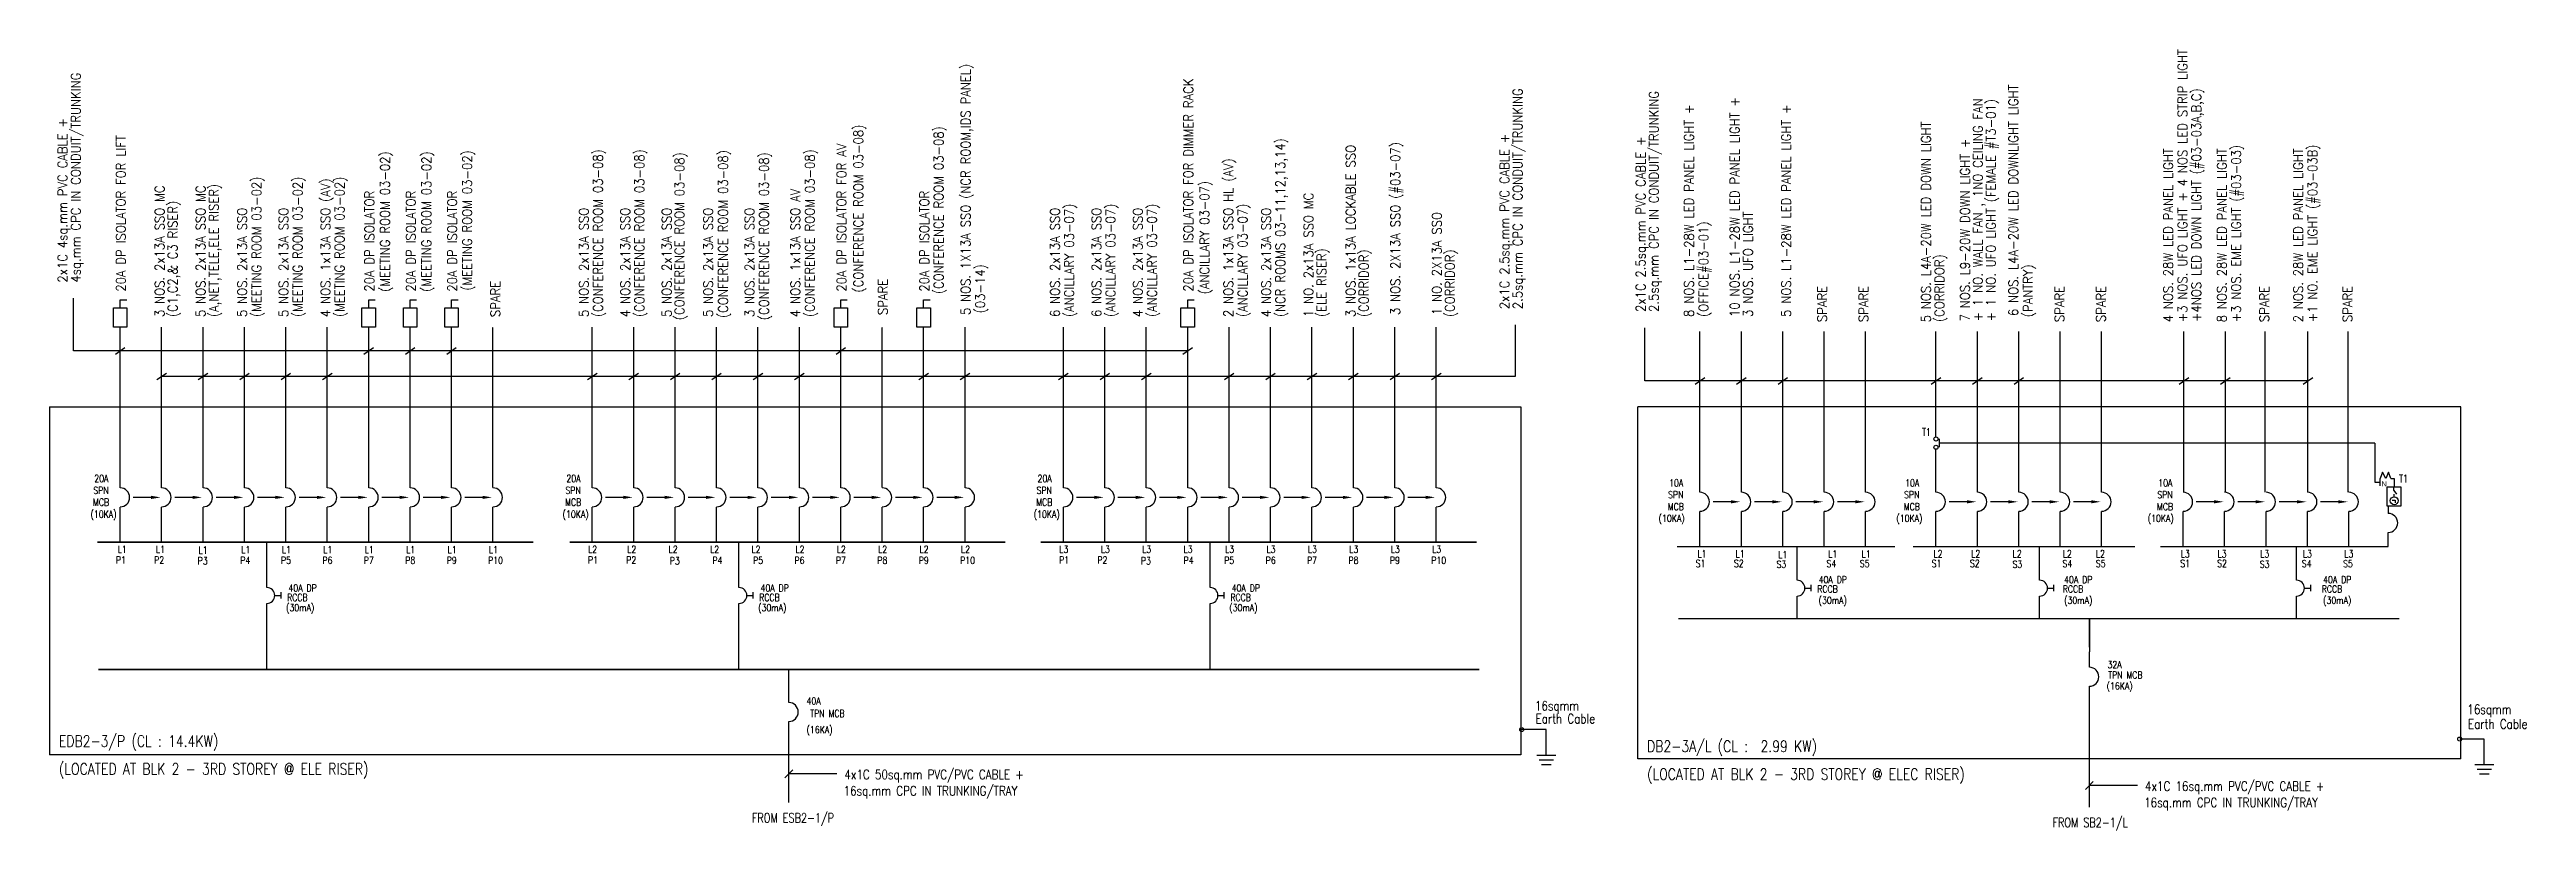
# Model space of a CAD drawing. Header units: millimetres. Extents: x 1219726 to 1461601, y 256790 to 556099.
# Drawn here: x 1313762 to 1392194, y 338965 to 363672 of the extents above; entities that cross this region are included whole.
import ezdxf
from ezdxf.enums import TextEntityAlignment as Align

# ---------------------------------------------------------------- set-up
doc = ezdxf.new("R2010")
doc.units = ezdxf.units.MM
doc.header["$LTSCALE"] = 0.01
doc.linetypes.add('DASHED', pattern=[19.05, 12.7, -6.35])
doc.linetypes.add('{ -E- }', pattern=[0])
doc.styles.add('100', font='romans.shx', dxfattribs={"width": 0.8, "height": 250})
doc.styles.add('A2', font='SIMPLEX.shx', dxfattribs={"width": 0.95, "height": 190})
doc.styles.add('PwNote', font='Romans.shx', dxfattribs={"width": 0.75, "bigfont": 'Special.shx'})
doc.styles.add('ROMANS', font='romans', dxfattribs={"width": 0.75})
doc.styles.add('SIMPLEX', font='simplex.shx', dxfattribs={"width": 0.65})
doc.dimstyles.get("Standard").update_dxf_attribs({"dimtxt": 0.18, "dimasz": 0.18, "dimexe": 0.18, "dimexo": 0.0625, "dimgap": 0.09, "dimtad": 0, "dimtih": 1, "dimtoh": 1, "dimdec": 4, "dimzin": 0, "dimdsep": 46, "dimtxsty": 'Standard', "dimcen": 0.09, "dimadec": 0, "dimazin": 0, "dimtfac": 1, "dimtdec": 4, "dimtofl": 0, "dimtmove": 0, "dimatfit": 3, "dimfxl": 1, "dimtolj": 1, "dimtzin": 0, "dimarcsym": 0})

msp = doc.modelspace()

# ---------------------------------------------------------------- texts
for s, rotation, style, width, p in [('5 NOS. 1X13A SSO (NCR ROOM,IDS PANEL)', 90, 'A2', 0.9, (1342921, 355270)), ('+3 NOS. UFO LIGHT + 4 NOS LED STRIP LIGHT ', 90, 'A2', 0.9, (1381452, 355040)), ('20A DP ISOLATOR FOR DIMMER RACK', 90, 'A2', 0.9, (1349973, 356010)), ('6 NOS. L4A-20W LED DOWNLIGHT LIGHT', 90, 'A2', 0.9, (1376095, 355238)), ('+4NOS LED DOWN LIGHT (#03-03A,B,C) ', 90, 'A2', 0.9, (1381891, 355050)), ('+ 1 NO. WALL FAN , 1NO CEILING FAN', 90, 'A2', 0.9, (1374972, 355070)), ('+ 1 NO. UFO LIGHT (FEMALE #T3-01)', 90, 'A2', 0.9, (1375386, 355070)), ('20A DP ISOLATOR FOR LIFT ', 90, 'A2', 0.9, (1316170, 356010)), ('(CONFERENCE ROOM 03-08)', 90, 'A2', 0.9, (1339523, 355984)), ('(CONFERENCE ROOM 03-08)', 90, 'A2', 0.9, (1342065, 355934)), ('(NCR ROOMS 03-11,12,13,14)', 90, 'A2', 0.9, (1352885, 355207)), ('5 NOS. L4A-20W LED DOWN LIGHT', 90, 'A2', 0.9, (1373330, 355040)), ('7 NOS. L9-20W DOWN LIGHT +', 90, 'A2', 0.9, (1374564, 355070)), ('(MEETING ROOM 03-02)', 90, 'A2', 0.9, (1324533, 356006)), ('(MEETING ROOM 03-02)', 90, 'A2', 0.9, (1325845, 356006)), ('(MEETING ROOM 03-02)', 90, 'A2', 0.9, (1327136, 356041)), ('(CONFERENCE ROOM 03-08)', 90, 'A2', 0.9, (1331278, 355207)), ('(CONFERENCE ROOM 03-08)', 90, 'A2', 0.9, (1332590, 355207)), ('(CONFERENCE ROOM 03-08)', 90, 'A2', 0.9, (1333858, 355109)), ('(CONFERENCE ROOM 03-08)', 90, 'A2', 0.9, (1335239, 355179)), ('(CONFERENCE ROOM 03-08)', 90, 'A2', 0.9, (1336536, 355109)), ('(CONFERENCE ROOM 03-08)', 90, 'A2', 0.9, (1337987, 355207)), ('20A DP ISOLATOR FOR AV', 90, 'A2', 0.9, (1338989, 356010)), ('2 NOS. 1x13A SSO HL (AV)', 90, 'A2', 0.9, (1351239, 355207)), ('3 NOS. 1x13A LOCKABLE SSO', 90, 'A2', 0.9, (1355112, 355207)), ('3 NOS. 2X13A SSO (#03-07)', 90, 'A2', 0.9, (1356528, 355270)), ('4 NOS. 28W LED PANEL LIGHT ', 90, 'A2', 0.9, (1381000, 355040)), ('8 NOS. 28W LED PANEL LIGHT  ', 90, 'A2', 0.9, (1382697, 355040)), ('+3 NOS. EME LIGHT (#03-03)', 90, 'A2', 0.9, (1383149, 355040)), ('2 NOS. 28W LED PANEL LIGHT  ', 90, 'A2', 0.9, (1385116, 355040)), ('+1 NO. EME LIGHT (#03-03B)', 90, 'A2', 0.9, (1385567, 355040)), ('3 NOS. 2x13A SSO MC', 90, 'A2', 0.9, (1317398, 355207)), ('5 NOS. 2x13A SSO MC', 90, 'A2', 0.9, (1318699, 355207)), ('(A,NET,TELE,ELE RISER)', 90, 'A2', 0.9, (1319113, 355207)), ('(MEETING ROOM 03-02)', 90, 'A2', 0.9, (1320466, 355207)), ('(MEETING ROOM 03-02)', 90, 'A2', 0.9, (1321769, 355207)), ('4 NOS. 1x13A SSO (AV)', 90, 'A2', 0.9, (1322650, 355207)), ('(MEETING ROOM 03-02)', 90, 'A2', 0.9, (1323097, 355207)), ('4 NOS. 1x13A SSO AV', 90, 'A2', 0.9, (1337528, 355207)), ('(ANCILLARY 03-07)', 90, 'A2', 0.9, (1350484, 355929)), ('(C1,C2,& C3 RISER)', 90, 'A2', 0.9, (1317812, 355207)), ('5 NOS. 2x13A SSO', 90, 'A2', 0.9, (1320011, 355207)), ('5 NOS. 2x13A SSO', 90, 'A2', 0.9, (1321323, 355207)), ('20A DP ISOLATOR', 90, 'A2', 0.9, (1324040, 356010)), ('20A DP ISOLATOR', 90, 'A2', 0.9, (1325352, 356010)), ('20A DP ISOLATOR', 90, 'A2', 0.9, (1326663, 356010)), ('5 NOS. 2x13A SSO', 90, 'A2', 0.9, (1330831, 355207)), ('4 NOS. 2x13A SSO', 90, 'A2', 0.9, (1332143, 355207)), ('5 NOS. 2x13A SSO', 90, 'A2', 0.9, (1333455, 355207)), ('5 NOS. 2x13A SSO', 90, 'A2', 0.9, (1334766, 355207)), ('3 NOS. 2x13A SSO', 90, 'A2', 0.9, (1336078, 355207)), ('20A DP ISOLATOR ', 90, 'A2', 0.9, (1341612, 356010)), ('6 NOS. 2x13A SSO', 90, 'A2', 0.9, (1345750, 355207)), ('(ANCILLARY 03-07)', 90, 'A2', 0.9, (1346197, 355207)), ('6 NOS. 2x13A SSO', 90, 'A2', 0.9, (1347062, 355207)), ('(ANCILLARY 03-07)', 90, 'A2', 0.9, (1347509, 355207)), ('4 NOS. 2x13A SSO', 90, 'A2', 0.9, (1348373, 355207)), ('(ANCILLARY 03-07)', 90, 'A2', 0.9, (1348821, 355207)), ('(ANCILLARY 03-07)', 90, 'A2', 0.9, (1351692, 355207)), ('4 NOS. 2x13A SSO', 90, 'A2', 0.9, (1352438, 355207)), ('1 NO. 2x13A SSO MC', 90, 'A2', 0.9, (1353775, 355207)), ('1 NO. 2X13A SSO', 90, 'A2', 0.9, (1357839, 355270)), ('(ELE RISER)', 90, 'A2', 0.9, (1354189, 355207)), ('(CORRIDOR)', 90, 'A2', 0.9, (1355526, 355207)), ('(CORRIDOR)', 90, 'A2', 0.9, (1358255, 355207)), ('(CORRIDOR) ', 90, 'A2', 0.9, (1373755, 355051)), ('SPARE', 90, 'A2', 0.9, (1328029, 355207)), ('SPARE', 90, 'A2', 0.9, (1340297, 355270)), ('(03-14)', 90, 'A2', 0.9, (1343379, 355327)), ('SPARE', 90, 'A2', 0.9, (1370042, 355047)), ('SPARE', 90, 'A2', 0.9, (1371353, 355047)), ('(PANTRY) ', 90, 'A2', 0.9, (1376556, 355205)), ('SPARE', 90, 'A2', 0.9, (1377558, 355047)), ('SPARE', 90, 'A2', 0.9, (1378870, 355047)), ('SPARE', 90, 'A2', 0.9, (1384045, 355047)), ('SPARE', 90, 'A2', 0.9, (1386677, 355047)), ('4x1C 50sq.mm PVC/PVC CABLE +', 360, 'PwNote', 0.8, (1338932, 340586)), ('16sq.mm CPC IN TRUNKING/TRAY', 360, 'PwNote', 0.8, (1338906, 340070)), ('4x1C 16sq.mm PVC/PVC CABLE +', 360, 'PwNote', 0.8, (1380115, 340214, 0)), ('16sq.mm CPC IN TRUNKING/TRAY', 360, 'PwNote', 0.8, (1380089, 339698, 0))]:
    msp.add_text(s, height=300, rotation=rotation, dxfattribs=dict(style=style, width=width)).set_placement(p)
at = {"ltscale": 1.5, "style": 'A2', "width": 0.9}
for s, p in [('4sq.mm CPC IN CONDUIT/TRUNKING', (1314742, 356301)), ('2.5sq.mm CPC IN CONDUIT/TRUNKING', (1360401, 355458)), ('2.5sq.mm CPC IN CONDUIT/TRUNKING', (1364714, 355371)), ('8 NOS. L1-28W LED PANEL LIGHT +', (1365824, 355212)), ('10 NOS. L1-28W LED PANEL LIGHT +', (1367271, 355212)), ('5 NOS. L1-28W LED PANEL LIGHT +', (1368905, 355212)), ('2x1C 4sq.mm PVC CABLE +', (1314324, 356301)), ('2x1C 2.5sq.mm PVC CABLE +', (1359982, 355458)), ('2x1C 2.5sq.mm PVC CABLE +', (1364295, 355371)), ('3 NOS. UFO LIGHT', (1367695, 355212)), ('(OFFICE#03-01) ', (1366285, 355212))]:
    msp.add_text(s, height=300, rotation=90, dxfattribs=at).set_placement(p)
for s, height, style, width, p in [('T1', 240, 'SIMPLEX', 0.75, (1373056, 351449)), ('SPN', 225, '100', 0.8, (1315148, 349613)), ('20A', 225, '100', 0.8, (1315180, 349988)), ('SPN', 225, '100', 0.8, (1330097, 349613)), ('20A', 225, '100', 0.8, (1330129, 349988)), ('SPN', 225, '100', 0.8, (1345016, 349613)), ('20A', 225, '100', 0.8, (1345048, 349988)), ('10A', 225, '100', 0.8, (1365045, 349849)), ('10A', 225, '100', 0.8, (1372518, 349849)), ('10A', 225, '100', 0.8, (1380537, 349849)), ('T1', 240, 'SIMPLEX', 0.75, (1388161, 349977)), ('(10KA)', 225, '100', 0.8, (1315060, 348858)), ('MCB', 225, '100', 0.8, (1315139, 349238)), ('(10KA)', 225, '100', 0.8, (1330009, 348858)), ('MCB', 225, '100', 0.8, (1330088, 349238)), ('(10KA)', 225, '100', 0.8, (1344927, 348858)), ('MCB', 225, '100', 0.8, (1345007, 349238)), ('MCB', 225, '100', 0.8, (1365004, 349099)), ('SPN', 225, '100', 0.8, (1365013, 349474)), ('MCB', 225, '100', 0.8, (1372477, 349099)), ('SPN', 225, '100', 0.8, (1372486, 349474)), ('MCB', 225, '100', 0.8, (1380496, 349099)), ('SPN', 225, '100', 0.8, (1380505, 349474)), ('(10KA)', 225, '100', 0.8, (1364714, 348726)), ('(10KA)', 225, '100', 0.8, (1372241, 348726)), ('(10KA)', 225, '100', 0.8, (1380201, 348726)), ('P1', 225, '100', 0.8, (1315864, 347408)), ('L1', 225, '100', 0.8, (1315921, 347744)), ('P2', 225, '100', 0.8, (1317075, 347408)), ('L1', 225, '100', 0.8, (1317131, 347744)), ('P3', 225, '100', 0.8, (1318453, 347383)), ('L1', 225, '100', 0.8, (1318481, 347720)), ('P4', 225, '100', 0.8, (1319804, 347400)), ('L1', 225, '100', 0.8, (1319833, 347736)), ('P5', 225, '100', 0.8, (1321091, 347400)), ('L1', 225, '100', 0.8, (1321120, 347736)), ('P6', 225, '100', 0.8, (1322403, 347400)), ('L1', 225, '100', 0.8, (1322431, 347736)), ('P7', 225, '100', 0.8, (1323714, 347400)), ('L1', 225, '100', 0.8, (1323743, 347736)), ('P8', 225, '100', 0.8, (1325026, 347400)), ('L1', 225, '100', 0.8, (1325055, 347736)), ('P9', 225, '100', 0.8, (1326338, 347400)), ('L1', 225, '100', 0.8, (1326366, 347736)), ('P10', 225, '100', 0.8, (1327649, 347400)), ('L1', 225, '100', 0.8, (1327678, 347736)), ('P1', 225, '100', 0.8, (1330813, 347408)), ('L2', 225, '100', 0.8, (1330814, 347744)), ('P2', 225, '100', 0.8, (1332024, 347408)), ('L2', 225, '100', 0.8, (1332055, 347744)), ('L2', 225, '100', 0.8, (1333366, 347744)), ('P3', 225, '100', 0.8, (1333402, 347383)), ('L2', 225, '100', 0.8, (1334678, 347744)), ('P4', 225, '100', 0.8, (1334753, 347400)), ('L2', 225, '100', 0.8, (1335990, 347744)), ('P5', 225, '100', 0.8, (1336040, 347400)), ('P6', 225, '100', 0.8, (1337352, 347400)), ('L2', 225, '100', 0.8, (1337384, 347744)), ('P7', 225, '100', 0.8, (1338663, 347400)), ('L2', 225, '100', 0.8, (1338689, 347744)), ('P8', 225, '100', 0.8, (1339975, 347400)), ('L2', 225, '100', 0.8, (1340001, 347744)), ('P9', 225, '100', 0.8, (1341287, 347400)), ('L2', 225, '100', 0.8, (1341312, 347744)), ('P10', 225, '100', 0.8, (1342598, 347400)), ('L2', 225, '100', 0.8, (1342624, 347744)), ('P1', 225, '100', 0.8, (1345732, 347408)), ('L3', 225, '100', 0.8, (1345738, 347744)), ('P2', 225, '100', 0.8, (1346943, 347408)), ('L3', 225, '100', 0.8, (1347050, 347744)), ('P3', 225, '100', 0.8, (1348321, 347383)), ('L3', 225, '100', 0.8, (1348361, 347744)), ('P4', 225, '100', 0.8, (1349672, 347400)), ('L3', 225, '100', 0.8, (1349673, 347744)), ('P5', 225, '100', 0.8, (1350959, 347400)), ('L3', 225, '100', 0.8, (1350985, 347744)), ('P6', 225, '100', 0.8, (1352271, 347400)), ('L3', 225, '100', 0.8, (1352296, 347744)), ('P7', 225, '100', 0.8, (1353582, 347400)), ('L3', 225, '100', 0.8, (1353608, 347744)), ('P8', 225, '100', 0.8, (1354894, 347400)), ('L3', 225, '100', 0.8, (1354920, 347744)), ('P9', 225, '100', 0.8, (1356205, 347400)), ('L3', 225, '100', 0.8, (1356231, 347744)), ('P10', 225, '100', 0.8, (1357517, 347400)), ('L3', 225, '100', 0.8, (1357543, 347744)), ('S1', 225, '100', 0.8, (1365887, 347299)), ('L1', 225, '100', 0.8, (1365944, 347604)), ('S2', 225, '100', 0.8, (1367098, 347299)), ('L1', 225, '100', 0.8, (1367154, 347604)), ('S3', 225, '100', 0.8, (1368448, 347274)), ('L1', 225, '100', 0.8, (1368504, 347580)), ('S4', 225, '100', 0.8, (1370029, 347291)), ('L1', 225, '100', 0.8, (1370085, 347596)), ('S5', 225, '100', 0.8, (1371086, 347291)), ('L1', 225, '100', 0.8, (1371142, 347596)), ('S1', 225, '100', 0.8, (1373360, 347299)), ('L2', 225, '100', 0.8, (1373417, 347604)), ('S2', 225, '100', 0.8, (1374571, 347299)), ('L2', 225, '100', 0.8, (1374613, 347604)), ('S3', 225, '100', 0.8, (1375921, 347274)), ('L2', 225, '100', 0.8, (1375925, 347604)), ('S4', 225, '100', 0.8, (1377502, 347291)), ('L2', 225, '100', 0.8, (1377512, 347604)), ('S5', 225, '100', 0.8, (1378559, 347291)), ('L2', 225, '100', 0.8, (1378560, 347604)), ('S1', 225, '100', 0.8, (1381232, 347299)), ('L3', 225, '100', 0.8, (1381246, 347604)), ('S2', 225, '100', 0.8, (1382400, 347299)), ('L3', 225, '100', 0.8, (1382412, 347604)), ('S3', 225, '100', 0.8, (1383750, 347274)), ('L3', 225, '100', 0.8, (1383764, 347604)), ('S4', 225, '100', 0.8, (1385080, 347291)), ('L3', 225, '100', 0.8, (1385112, 347604)), ('S5', 225, '100', 0.8, (1386388, 347291)), ('L3', 225, '100', 0.8, (1386427, 347604)), ('FROM ESB2-1/P', 300, 'PwNote', 0.75, (1336003, 339211)), ('FROM SB2-1/L', 300, 'PwNote', 0.75, (1377186, 339065, 0))]:
    msp.add_text(s, height=height, dxfattribs=dict(style=style, width=width)).set_placement(p)
msp.add_text('N', height=166).set_placement((1387605, 349849))
at = {"width": 0.8}
for s, height, style, p in [('40A DP ', 225, '100', (1321837, 346638)), ('40A DP ', 225, '100', (1336786, 346638)), ('40A DP ', 225, '100', (1351705, 346638)), ('RCCB', 225, '100', (1370063, 346606)), ('40A DP ', 225, '100', (1370291, 346898)), ('RCCB', 225, '100', (1377836, 346606)), ('40A DP ', 225, '100', (1378064, 346898)), ('RCCB', 225, '100', (1386036, 346606)), ('40A DP ', 225, '100', (1386264, 346898)), ('(30mA)', 225, '100', (1321699, 345995)), ('RCCB', 225, '100', (1321609, 346336)), ('(30mA)', 225, '100', (1336648, 345995)), ('RCCB', 225, '100', (1336558, 346336)), ('(30mA)', 225, '100', (1351567, 345995)), ('RCCB', 225, '100', (1351477, 346336)), ('(30mA)', 225, '100', (1370228, 346228)), ('(30mA)', 225, '100', (1378002, 346228)), ('(30mA)', 225, '100', (1386202, 346228)), ('32A ', 225, '100', (1379214, 344207, 0)), ('(16KA)', 225, '100', (1379313, 343521, 0)), ('TPN MCB', 225, '100', (1379492, 343884, 0)), ('40A ', 225, '100', (1338017, 343061)), ('TPN MCB', 225, '100', (1338394, 342666)), ('16sqmm ', 300, 'ROMANS', (1361578, 342859)), ('16sqmm ', 300, 'ROMANS', (1391104, 342745)), ('(16KA)', 225, '100', (1338146, 342138)), ('Earth Cable', 300, 'ROMANS', (1361758, 342501)), ('Earth Cable', 300, 'ROMANS', (1391284, 342332))]:
    msp.add_text(s, height=height, dxfattribs=dict(at, style=style)).set_placement(p, align=Align.MIDDLE)
at = {"ltscale": 1.5, "style": 'PwNote', "width": 0.8}
for s, p in [('EDB2-3/P (CL : 14.4KW)', (1314060, 341611)), ('DB2-3A/L (CL :  2.99 KW)', (1364349, 341447)), ('(LOCATED AT BLK 2 - 3RD STOREY @ ELE RISER)', (1314060, 340730)), ('(LOCATED AT BLK 2 - 3RD STOREY @ ELEC RISER)', (1364349, 340565))]:
    msp.add_text(s, height=360, dxfattribs=at).set_placement(p)

# ---------------------------------------------------------------- blocks, each defined once
blk = doc.blocks.new('ELEC0338')
at = {"color": 7}
for p, q in [((160, 849), (160, 1039)), ((160, 849), (310, 649)), ((164, 498), (164, 646))]:
    blk.add_line(p, q, dxfattribs=at)
blk.add_lwpolyline([(566, 0), (566, 1039), (-250, 1039), (-250, 0)], close=True, dxfattribs=at)
blk.add_lwpolyline([(64, 311), (218, 311), (218, 168)], dxfattribs=at)
blk.add_circle((172, 277), 222, dxfattribs=at)
blk = doc.blocks.new('CLOSEDFILLED')
at = {"color": 0}
blk.add_solid([(-1, 0), (0, 0), (-1, 0)], dxfattribs=at)

# ---------------------------------------------------------------- linework, layer by layer
at = {"linetype": '{ -E- }'}
for p, q in [((1315999, 349803), (1315999, 354893)), ((1317311, 349803), (1317311, 354893)), ((1318623, 349803), (1318623, 354893)), ((1319934, 349803), (1319934, 354893)), ((1321246, 349803), (1321246, 354893)), ((1322557, 349803), (1322557, 354893)), ((1323869, 349803), (1323869, 354893)), ((1325181, 349803), (1325181, 354893)), ((1326492, 349803), (1326492, 354893)), ((1330948, 349803), (1330948, 354893)), ((1332260, 349803), (1332260, 354893)), ((1333572, 349803), (1333572, 354893)), ((1334883, 349803), (1334883, 354893)), ((1336195, 349803), (1336195, 354893)), ((1337506, 349803), (1337506, 354893)), ((1338818, 349803), (1338818, 354893)), ((1341441, 349803), (1341441, 354893)), ((1342753, 349803), (1342753, 354893)), ((1345867, 349803), (1345867, 354893)), ((1347179, 349803), (1347179, 354893)), ((1348490, 349803), (1348490, 354893)), ((1349802, 349803), (1349802, 354893)), ((1351114, 349803), (1351114, 354893)), ((1352425, 349803), (1352425, 354893)), ((1353737, 349803), (1353737, 354893)), ((1355049, 349803), (1355049, 354893)), ((1356360, 349803), (1356360, 354893)), ((1357672, 349803), (1357672, 354893)), ((1366022, 349663), (1366022, 354753)), ((1367334, 349663), (1367334, 354753)), ((1368645, 349663), (1368645, 354753)), ((1373495, 351414), (1373495, 354753)), ((1374807, 349663), (1374807, 354753)), ((1376119, 349663), (1376119, 354753)), ((1381349, 349663), (1381349, 354753)), ((1382660, 349663), (1382660, 354753)), ((1385276, 349663), (1385276, 354753)), ((1373495, 349663), (1373495, 351023)), ((1378354, 344127, 0), (1378354, 344620, 0)), ((1337171, 343011), (1337171, 344058)), ((1378354, 339705, 0), (1378354, 343527, 0)), ((1337171, 339852), (1337171, 342411)), ((1361157, 342156), (1360378, 342156)), ((1390860, 341857), (1390081, 341857))]:
    msp.add_line(p, q, dxfattribs=at)
at = {"linetype": 'DASHED', "ltscale": 10}
for p, q in [((1327804, 349803), (1327804, 354893)), ((1340130, 349803), (1340130, 354893)), ((1369957, 349663), (1369957, 354753)), ((1371269, 349663), (1371269, 354753)), ((1377430, 349663), (1377430, 354753)), ((1378742, 349663), (1378742, 354753)), ((1383917, 349663), (1383917, 354753)), ((1386549, 349663), (1386549, 354753))]:
    msp.add_line(p, q, dxfattribs=at)
for p, q in [((1315848, 354035), (1316150, 354245)), ((1323718, 354035), (1324020, 354245)), ((1325030, 354035), (1325331, 354245)), ((1326342, 354035), (1326643, 354245)), ((1338667, 354035), (1338969, 354245)), ((1349651, 354035), (1349953, 354245)), ((1317160, 353229), (1317462, 353438)), ((1318472, 353229), (1318773, 353438)), ((1319783, 353229), (1320085, 353438)), ((1321095, 353229), (1321397, 353438)), ((1322407, 353229), (1322708, 353438)), ((1330797, 353229), (1331099, 353438)), ((1332109, 353229), (1332411, 353438)), ((1333421, 353229), (1333722, 353438)), ((1334732, 353229), (1335034, 353438)), ((1336044, 353229), (1336346, 353438)), ((1337356, 353229), (1337657, 353438)), ((1341291, 353229), (1341592, 353438)), ((1342602, 353229), (1342904, 353438)), ((1345716, 353229), (1346018, 353438)), ((1347028, 353229), (1347329, 353438)), ((1348340, 353229), (1348641, 353438)), ((1350963, 353229), (1351264, 353438)), ((1352274, 353229), (1352576, 353438)), ((1353586, 353229), (1353888, 353438)), ((1354898, 353229), (1355199, 353438)), ((1356209, 353229), (1356511, 353438)), ((1357521, 353229), (1357823, 353438)), ((1373495, 351283), (1373495, 351285)), ((1373608, 351088), (1373608, 351350)), ((1315999, 348084), (1315999, 349191)), ((1316980, 349503), (1316415, 349503)), ((1317311, 348084), (1317311, 349191)), ((1318291, 349503), (1317727, 349503)), ((1318623, 348084), (1318623, 349191)), ((1319603, 349503), (1319038, 349503)), ((1319934, 348084), (1319934, 349191)), ((1320915, 349503), (1320350, 349503)), ((1321246, 348084), (1321246, 349191)), ((1322226, 349503), (1321662, 349503)), ((1322557, 348084), (1322557, 349191)), ((1323538, 349503), (1322973, 349503)), ((1323869, 348084), (1323869, 349191)), ((1324850, 349503), (1324285, 349503)), ((1325181, 348084), (1325181, 349191)), ((1326161, 349503), (1325597, 349503)), ((1326492, 348084), (1326492, 349191)), ((1327473, 349503), (1326908, 349503)), ((1327804, 348084), (1327804, 349191)), ((1330948, 348084), (1330948, 349191)), ((1331929, 349503), (1331364, 349503)), ((1332260, 348084), (1332260, 349191)), ((1333240, 349503), (1332676, 349503)), ((1333572, 348084), (1333572, 349191)), ((1334552, 349503), (1333987, 349503)), ((1334883, 348084), (1334883, 349191)), ((1335864, 349503), (1335299, 349503)), ((1336195, 348084), (1336195, 349191)), ((1337175, 349503), (1336611, 349503)), ((1337506, 348084), (1337506, 349191)), ((1338487, 349503), (1337922, 349503)), ((1338818, 348084), (1338818, 349191)), ((1339799, 349503), (1339234, 349503)), ((1340130, 348084), (1340130, 349191)), ((1341110, 349503), (1340546, 349503)), ((1341441, 348084), (1341441, 349191)), ((1342422, 349503), (1341857, 349503)), ((1342753, 348084), (1342753, 349191)), ((1345867, 348084), (1345867, 349191)), ((1346848, 349503), (1346283, 349503)), ((1347179, 348084), (1347179, 349191)), ((1348159, 349503), (1347595, 349503)), ((1348490, 348084), (1348490, 349191)), ((1349471, 349503), (1348906, 349503)), ((1349802, 348084), (1349802, 349191)), ((1350783, 349503), (1350218, 349503)), ((1351114, 348084), (1351114, 349191)), ((1352094, 349503), (1351530, 349503)), ((1352425, 348084), (1352425, 349191)), ((1353406, 349503), (1352841, 349503)), ((1353737, 348084), (1353737, 349191)), ((1354717, 349503), (1354153, 349503)), ((1355049, 348084), (1355049, 349191)), ((1356029, 349503), (1355464, 349503)), ((1356360, 348084), (1356360, 349191)), ((1357341, 349503), (1356776, 349503)), ((1357672, 348084), (1357672, 349191)), ((1366022, 347944), (1366022, 349051)), ((1367003, 349363), (1366438, 349363)), ((1367334, 347944), (1367334, 349051)), ((1368314, 349363), (1367750, 349363)), ((1368645, 347944), (1368645, 349051)), ((1369626, 349363), (1369061, 349363)), ((1369957, 347944), (1369957, 349051)), ((1370938, 349363), (1370373, 349363)), ((1371269, 347944), (1371269, 349051)), ((1373495, 347944), (1373495, 349051)), ((1374476, 349363), (1373911, 349363)), ((1374807, 347944), (1374807, 349051)), ((1375787, 349363), (1375223, 349363)), ((1376119, 347944), (1376119, 349051)), ((1377099, 349363), (1376534, 349363)), ((1377430, 347944), (1377430, 349051)), ((1378411, 349363), (1377846, 349363)), ((1378742, 347944), (1378742, 349051)), ((1381324, 347944), (1381324, 349051)), ((1382305, 349363), (1381740, 349363)), ((1382636, 347944), (1382636, 349051)), ((1383616, 349363), (1383052, 349363)), ((1383948, 347944), (1383948, 349051)), ((1384928, 349363), (1384363, 349363)), ((1385259, 347944), (1385259, 349051)), ((1386240, 349363), (1385675, 349363)), ((1386571, 347944), (1386571, 349051)), ((1320643, 346649), (1320643, 348084)), ((1335592, 346649), (1335592, 348084)), ((1350511, 346649), (1350511, 348084)), ((1369097, 346881), (1369097, 347944)), ((1376779, 346881), (1376779, 347944)), ((1384914, 346881), (1384914, 347944)), ((1369547, 346531), (1369547, 346731)), ((1377229, 346531), (1377229, 346731)), ((1385364, 346531), (1385364, 346731)), ((1320643, 344058), (1320643, 346149)), ((1320893, 346399), (1321093, 346399)), ((1321093, 346299), (1321093, 346499)), ((1335592, 344058), (1335592, 346149)), ((1335842, 346399), (1336042, 346399)), ((1336042, 346299), (1336042, 346499)), ((1350511, 344058), (1350511, 346149)), ((1350761, 346399), (1350961, 346399)), ((1350961, 346299), (1350961, 346499)), ((1369097, 345664), (1369097, 346381)), ((1369347, 346631), (1369547, 346631)), ((1376779, 345664), (1376779, 346381)), ((1377029, 346631), (1377229, 346631)), ((1384914, 345664), (1384914, 346381)), ((1385164, 346631), (1385364, 346631)), ((1378354, 345664, 0), (1378354, 344620, 0)), ((1378354, 344766, 0), (1378354, 345664)), ((1361157, 341349), (1361157, 342156)), ((1360857, 341349), (1361457, 341349)), ((1360932, 341199), (1361382, 341199)), ((1390860, 341051), (1390860, 341857)), ((1337046, 340634), (1337296, 340884)), ((1338690, 340759), (1337171, 340759)), ((1361007, 341049), (1361307, 341049)), ((1378229, 340261, 0), (1378479, 340511, 0)), ((1390560, 341051), (1391160, 341051)), ((1390635, 340901), (1391085, 340901)), ((1390710, 340751), (1391010, 340751)), ((1379873, 340386, 0), (1378354, 340386, 0))]:
    msp.add_line(p, q)
at = {"color": 7, "ltscale": 1.5}
for p, q in [((1365871, 353089), (1366173, 353298)), ((1367183, 353089), (1367485, 353298)), ((1368495, 353089), (1368796, 353298)), ((1373344, 353089), (1373646, 353298)), ((1374656, 353089), (1374958, 353298)), ((1375968, 353089), (1376269, 353298)), ((1381198, 353089), (1381499, 353298)), ((1382510, 353089), (1382811, 353298)), ((1385125, 353089), (1385427, 353298))]:
    msp.add_line(p, q, dxfattribs=at)
at = {"linetype": '{ -E- }', "ltscale": 1.5}
for p, q in [((1313762, 352370), (1360355, 352370)), ((1364051, 341230), (1364051, 352370)), ((1390115, 352370), (1364051, 352370)), ((1390115, 341230), (1390115, 352370)), ((1360355, 341356), (1313762, 341356)), ((1390115, 341230), (1364051, 341230))]:
    msp.add_line(p, q, dxfattribs=at)
at = {"color": 7}
for p, q in [((1387393, 351219), (1387393, 349981)), ((1387393, 349981), (1387554, 349981)), ((1387895, 350104), (1388002, 350104)), ((1388002, 350104), (1388002, 349823)), ((1387823, 348990), (1387823, 349241)), ((1387816, 347944), (1387816, 348394))]:
    msp.add_line(p, q, dxfattribs=at)
at = {"linetype": '{ -E- }'}
for points in [[(1349802, 354140), (1314520, 354140), (1314520, 355802)], [(1317311, 353333), (1360179, 353333), (1360179, 354959)], [(1385276, 353194), (1364275, 353194), (1364275, 354872)]]:
    msp.add_lwpolyline(points, dxfattribs=at)
at = {"color": 7}
for points in [[(1315787, 355495), (1316212, 355495), (1316212, 354893), (1315787, 354893)], [(1323656, 355495), (1324082, 355495), (1324082, 354893), (1323656, 354893)], [(1324968, 355495), (1325393, 355495), (1325393, 354893), (1324968, 354893)], [(1326280, 355495), (1326705, 355495), (1326705, 354893), (1326280, 354893)], [(1338605, 355495), (1339031, 355495), (1339031, 354893), (1338605, 354893)], [(1341229, 355495), (1341654, 355495), (1341654, 354893), (1341229, 354893)], [(1349589, 355495), (1350015, 355495), (1350015, 354893), (1349589, 354893)]]:
    msp.add_lwpolyline(points, close=True, dxfattribs=at)
for points in [[(1315999, 355495), (1315999, 355756), (1316206, 355756)], [(1323869, 355495), (1323869, 355756), (1324075, 355756)], [(1325181, 355495), (1325181, 355756), (1325387, 355756)], [(1326492, 355495), (1326492, 355756), (1326699, 355756)], [(1338818, 355495), (1338818, 355756), (1339024, 355756)], [(1341441, 355495), (1341441, 355756), (1341648, 355756)], [(1349802, 355495), (1349802, 355756), (1350008, 355756)], [(1387393, 351219), (1373608, 351219)], [(1387895, 350104), (1387823, 350303), (1387740, 350103), (1387636, 350303), (1387560, 350104)]]:
    msp.add_lwpolyline(points, dxfattribs=at)
at = {"linetype": '{ -E- }', "ltscale": 1.5}
for points in [[(1313762, 352370), (1313762, 341356)], [(1360355, 352370), (1360355, 341356)]]:
    msp.add_lwpolyline(points, dxfattribs=at)
at = {"const_width": 50}
for points in [[(1315278, 348084), (1329083, 348084)], [(1330227, 348084), (1344032, 348084)], [(1345146, 348084), (1358951, 348084)], [(1365301, 347944), (1372195, 347944)], [(1372774, 347944), (1379802, 347944)], [(1380603, 347944), (1387816, 347944)], [(1388171, 345664), (1365336, 345664)], [(1315309, 344058), (1359033, 344058)]]:
    msp.add_lwpolyline(points, dxfattribs=at)
for centre, radius in [((1373495, 351350), 64.6), ((1373495, 351088), 64.6), ((1360378, 342156), 63.8), ((1390081, 341857), 63.8)]:
    msp.add_circle(centre, radius)
for centre, radius in [((1315999, 349503), 300), ((1317311, 349503), 300), ((1318623, 349503), 300), ((1319934, 349503), 300), ((1321246, 349503), 300), ((1322557, 349503), 300), ((1323869, 349503), 300), ((1325181, 349503), 300), ((1326492, 349503), 300), ((1327804, 349503), 300), ((1330948, 349503), 300), ((1332260, 349503), 300), ((1333572, 349503), 300), ((1334883, 349503), 300), ((1336195, 349503), 300), ((1337506, 349503), 300), ((1338818, 349503), 300), ((1340130, 349503), 300), ((1341441, 349503), 300), ((1342753, 349503), 300), ((1345867, 349503), 300), ((1347179, 349503), 300), ((1348490, 349503), 300), ((1349802, 349503), 300), ((1351114, 349503), 300), ((1352425, 349503), 300), ((1353737, 349503), 300), ((1355049, 349503), 300), ((1356360, 349503), 300), ((1357672, 349503), 300), ((1366022, 349363), 300), ((1367334, 349363), 300), ((1368645, 349363), 300), ((1369957, 349363), 300), ((1371269, 349363), 300), ((1373495, 349363), 300), ((1374807, 349363), 300), ((1376119, 349363), 300), ((1377430, 349363), 300), ((1378742, 349363), 300), ((1381324, 349363), 300), ((1382636, 349363), 300), ((1383948, 349363), 300), ((1385259, 349363), 300), ((1386571, 349363), 300), ((1369097, 346631), 250), ((1376779, 346631), 250), ((1384914, 346631), 250), ((1320643, 346399), 250), ((1335592, 346399), 250), ((1350511, 346399), 250), ((1378354, 343827, 0), 300), ((1337171, 342711), 300)]:
    msp.add_arc(centre, radius, 270, 90)
at = {"color": 7}
msp.add_arc((1387816, 348694), 300, 270, 90, dxfattribs=at)
for points in [[(1316980, 349553), (1317280, 349503), (1316980, 349453)], [(1318291, 349553), (1318591, 349503), (1318291, 349453)], [(1319603, 349553), (1319903, 349503), (1319603, 349453)], [(1320915, 349553), (1321215, 349503), (1320915, 349453)], [(1322226, 349553), (1322526, 349503), (1322226, 349453)], [(1323538, 349553), (1323838, 349503), (1323538, 349453)], [(1324850, 349553), (1325150, 349503), (1324850, 349453)], [(1326161, 349553), (1326461, 349503), (1326161, 349453)], [(1327473, 349553), (1327773, 349503), (1327473, 349453)], [(1331929, 349553), (1332229, 349503), (1331929, 349453)], [(1333240, 349553), (1333540, 349503), (1333240, 349453)], [(1334552, 349553), (1334852, 349503), (1334552, 349453)], [(1335864, 349553), (1336164, 349503), (1335864, 349453)], [(1337175, 349553), (1337475, 349503), (1337175, 349453)], [(1338487, 349553), (1338787, 349503), (1338487, 349453)], [(1339799, 349553), (1340099, 349503), (1339799, 349453)], [(1341110, 349553), (1341410, 349503), (1341110, 349453)], [(1342422, 349553), (1342722, 349503), (1342422, 349453)], [(1346848, 349553), (1347148, 349503), (1346848, 349453)], [(1348159, 349553), (1348459, 349503), (1348159, 349453)], [(1349471, 349553), (1349771, 349503), (1349471, 349453)], [(1350783, 349553), (1351083, 349503), (1350783, 349453)], [(1352094, 349553), (1352394, 349503), (1352094, 349453)], [(1353406, 349553), (1353706, 349503), (1353406, 349453)], [(1354717, 349553), (1355017, 349503), (1354717, 349453)], [(1356029, 349553), (1356329, 349503), (1356029, 349453)], [(1357341, 349553), (1357641, 349503), (1357341, 349453)], [(1367003, 349413), (1367303, 349363), (1367003, 349313)], [(1368314, 349413), (1368614, 349363), (1368314, 349313)], [(1369626, 349413), (1369926, 349363), (1369626, 349313)], [(1370938, 349413), (1371238, 349363), (1370938, 349313)], [(1374476, 349413), (1374776, 349363), (1374476, 349313)], [(1375787, 349413), (1376087, 349363), (1375787, 349313)], [(1377099, 349413), (1377399, 349363), (1377099, 349313)], [(1378411, 349413), (1378711, 349363), (1378411, 349313)], [(1382305, 349413), (1382605, 349363), (1382305, 349313)], [(1383616, 349413), (1383916, 349363), (1383616, 349313)], [(1384928, 349413), (1385228, 349363), (1384928, 349313)], [(1386240, 349413), (1386540, 349363), (1386240, 349313)]]:
    msp.add_solid(points)

# ---------------------------------------------------------------- block references
at = {"color": 7, "xscale": 0.5608740235074736, "yscale": 0.5608740235074736, "zscale": 0.5608740235074736}
msp.add_blockref('ELEC0338', (1387910, 349240), dxfattribs=at)

msp.set_redraw_order([(e.dxf.handle, doc.entitydb.next_handle()) for e in msp.query("TEXT MTEXT ATTDEF DIMENSION ARC_DIMENSION")])  # texts and dimensions are drawn at this point

# ---------------------------------------------------------------- leaders
at = {"color": 7}
msp.add_leader([(1387560, 349868), (1387560, 350104)], dimstyle='Standard', override={"dimgap": 1, "dimtad": 0, "dimclrd": 7, "dimldrblk": 'CLOSEDFILLED'}, dxfattribs=at)

doc.saveas('drawing.dxf')
